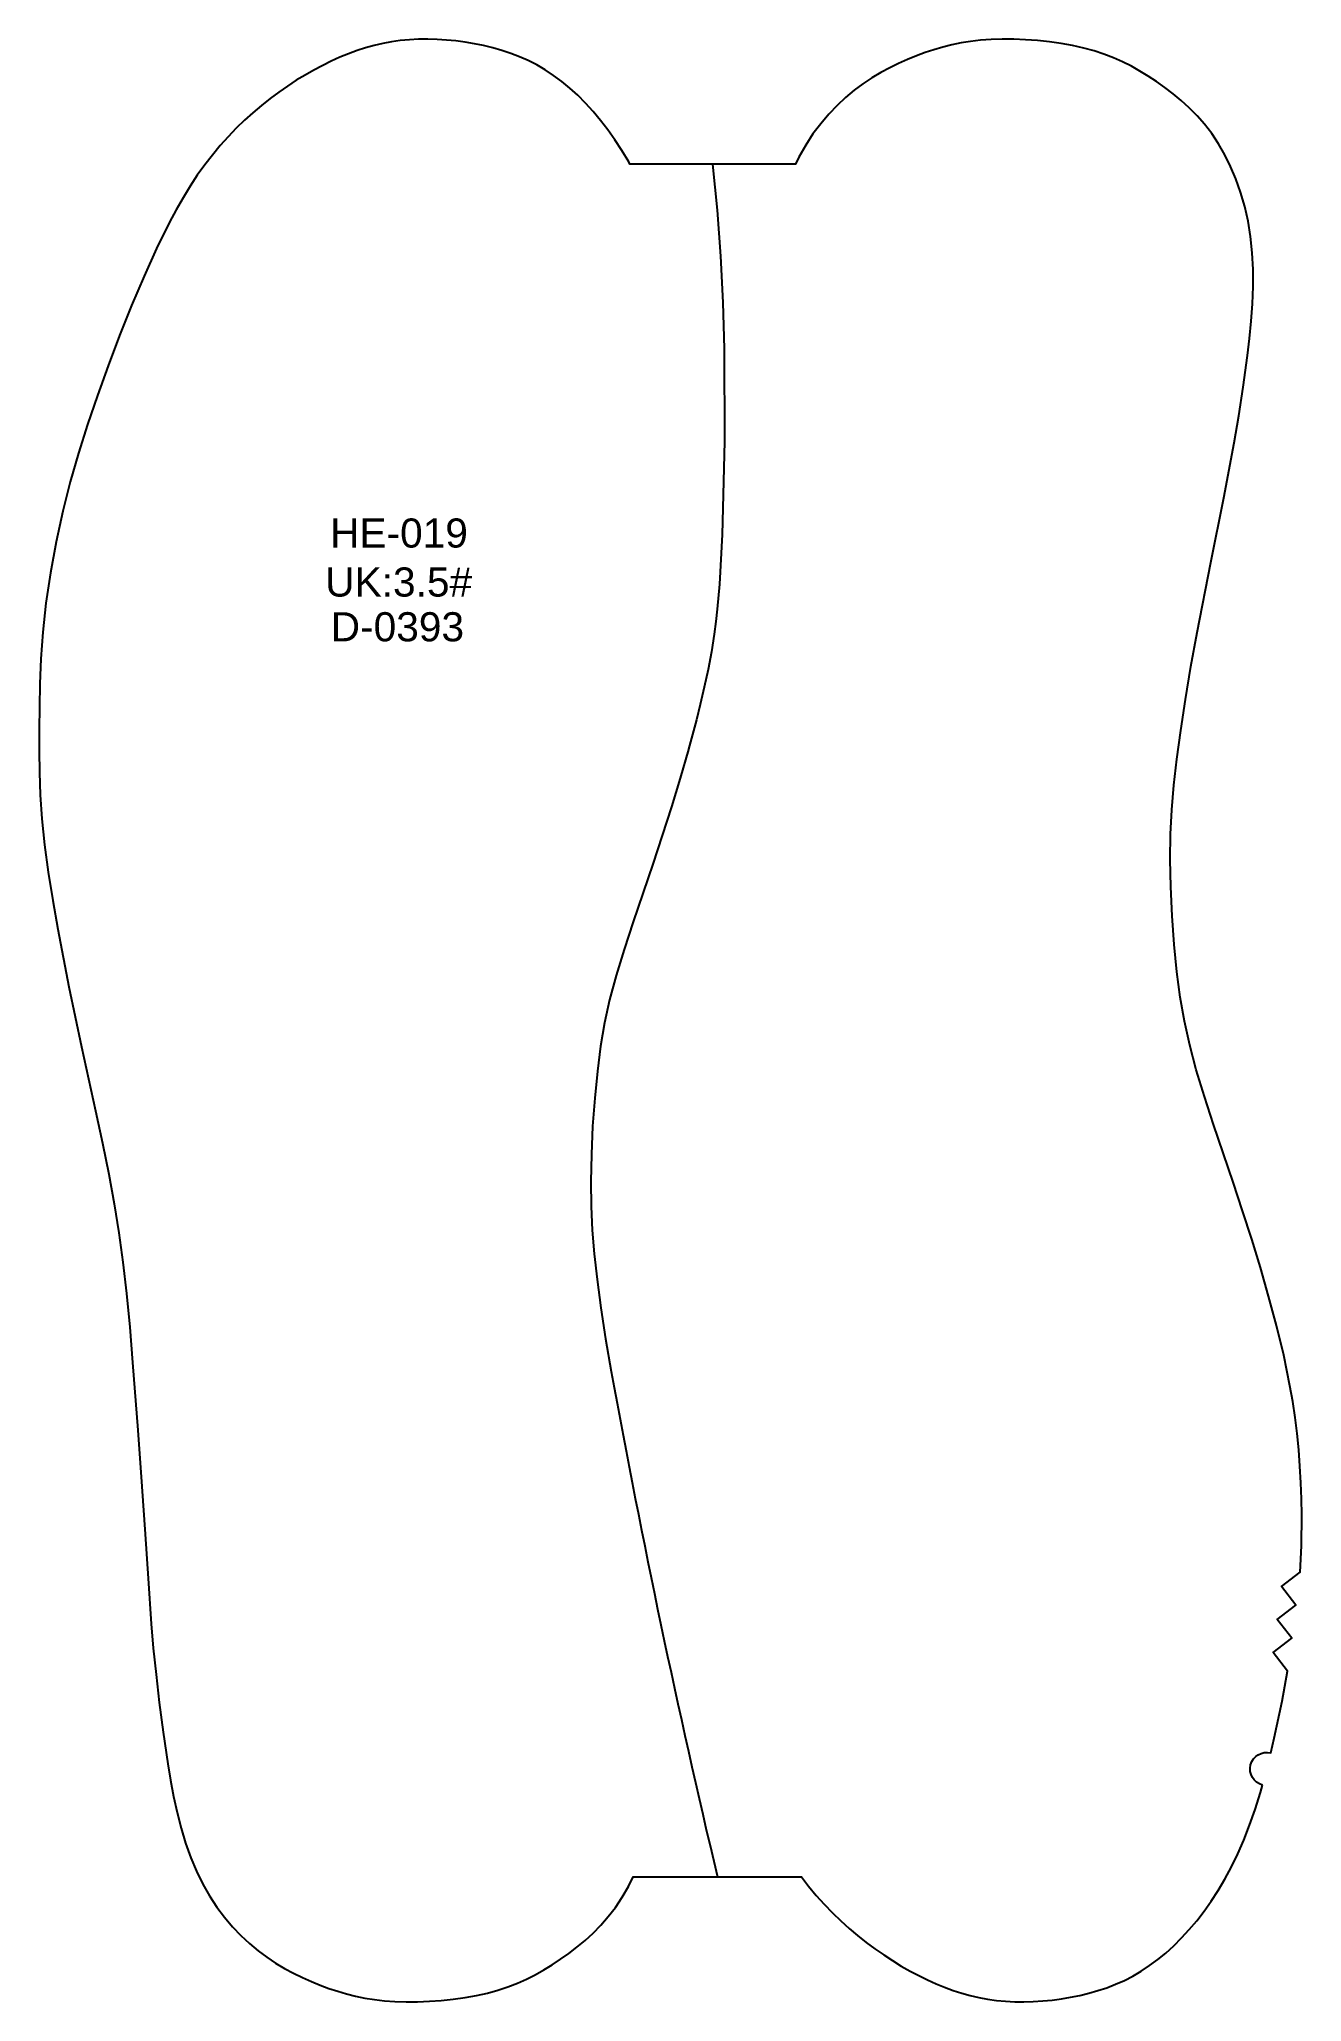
# Model space of a CAD drawing. Extents: x 0 to 4668, y 0 to 316.
# Drawn here: x 4267.3 to 4419.1, y 0 to 235.9 of the extents above; entities that cross this region are included whole.
import ezdxf

# ---------------------------------------------------------------- set-up
doc = ezdxf.new("R2010")
doc.units = 0
doc.layers.add('1', color=7, linetype='CONTINUOUS')
doc.layers.add('DEFAULT', color=7, linetype='CONTINUOUS')
doc.styles.add('ARIAL_REGULAR', font='arial.ttf')

msp = doc.modelspace()

# ---------------------------------------------------------------- texts
at = {"layer": '1', "color": 1, "style": 'ARIAL_REGULAR'}
for s, p in [('HE-019', (4302.3, 174.81)), ('UK:3.5#', (4301.72, 168.92)), ('D-0393', (4302.38, 163.54))]:
    msp.add_text(s, height=3.5, dxfattribs=at).set_placement(p)

# ---------------------------------------------------------------- linework, layer by layer
at = {"layer": 'DEFAULT', "color": 5}
msp.add_lwpolyline([(4414.42, 26.05, -0.406465), (4412.98, 28.49, -0.406465), (4415.42, 29.92), (4415.84, 31.7), (4416.77, 36.15), (4417.43, 39.75), (4415.7, 41.99), (4417.93, 43.72), (4416.2, 45.96), (4418.44, 47.69), (4416.71, 49.93), (4418.95, 51.66), (4419.1, 54.79), (4419.14, 58.52), (4419.11, 60.45), (4419.03, 62.4), (4418.92, 64.37), (4418.77, 66.34), (4418.57, 68.3), (4418.33, 70.24), (4418.05, 72.16), (4417.72, 74.04), (4417.36, 75.89), (4416.97, 77.72), (4416.1, 81.31), (4415.15, 84.82), (4414.16, 88.27), (4413.12, 91.68), (4412.03, 95.09), (4410.89, 98.53), (4408.54, 105.46), (4407.43, 108.82), (4406.46, 112.02), (4405.67, 115), (4405.03, 117.87), (4404.53, 120.76), (4404.13, 123.81), (4403.81, 127.11), (4403.56, 130.56), (4403.4, 134.01), (4403.33, 137.31), (4403.36, 140.36), (4403.5, 143.28), (4403.75, 146.23), (4404.1, 149.36), (4404.58, 152.81), (4405.15, 156.54), (4405.82, 160.5), (4406.57, 164.62), (4408.2, 173.03), (4409.76, 180.81), (4411.02, 187.41), (4411.57, 190.63), (4412.11, 194.08), (4412.63, 197.92), (4412.87, 199.94), (4413.06, 202.02), (4413.21, 204.11), (4413.28, 206.19), (4413.28, 208.25), (4413.18, 210.26), (4412.98, 212.19), (4412.68, 214.05), (4412.28, 215.83), (4411.79, 217.52), (4411.23, 219.12), (4410.59, 220.63), (4409.89, 222.04), (4409.12, 223.36), (4408.31, 224.57), (4407.45, 225.69), (4406.55, 226.72), (4405.61, 227.67), (4404.65, 228.54), (4403.68, 229.36), (4402.68, 230.11), (4401.69, 230.82), (4400.69, 231.48), (4399.68, 232.1), (4398.65, 232.67), (4397.59, 233.2), (4396.5, 233.69), (4395.36, 234.13), (4394.17, 234.52), (4392.92, 234.86), (4391.59, 235.16), (4390.21, 235.41), (4388.79, 235.61), (4387.36, 235.76), (4385.92, 235.86), (4384.5, 235.91), (4383.12, 235.92), (4381.79, 235.88), (4380.52, 235.79), (4379.32, 235.65), (4378.17, 235.47), (4377.06, 235.24), (4375.97, 234.97), (4374.91, 234.66), (4373.86, 234.31), (4372.8, 233.92), (4371.74, 233.49), (4370.67, 233.02), (4369.59, 232.5), (4368.52, 231.92), (4367.45, 231.28), (4366.38, 230.57), (4365.33, 229.78), (4364.29, 228.91), (4363.26, 227.95), (4362.26, 226.9), (4361.3, 225.76), (4360.37, 224.53), (4359.49, 223.2), (4358.67, 221.76), (4358.25, 220.92), (4338.34, 220.92), (4338.21, 221.17), (4337.4, 222.54), (4336.56, 223.82), (4335.7, 225.03), (4334.83, 226.17), (4333.93, 227.25), (4333.01, 228.25), (4332.08, 229.19), (4331.12, 230.05), (4330.15, 230.85), (4329.17, 231.58), (4328.17, 232.24), (4327.15, 232.83), (4326.12, 233.35), (4325.08, 233.82), (4324.02, 234.22), (4322.95, 234.58), (4321.87, 234.89), (4320.77, 235.15), (4319.67, 235.37), (4318.55, 235.56), (4317.43, 235.71), (4316.3, 235.82), (4315.18, 235.89), (4314.05, 235.92), (4312.94, 235.91), (4311.84, 235.85), (4310.75, 235.75), (4309.69, 235.6), (4308.64, 235.41), (4307.6, 235.17), (4306.56, 234.88), (4305.54, 234.55), (4304.51, 234.18), (4303.48, 233.75), (4302.45, 233.29), (4300.36, 232.22), (4299.3, 231.62), (4298.24, 230.98), (4297.19, 230.29), (4296.14, 229.56), (4295.09, 228.78), (4294.05, 227.96), (4293.03, 227.09), (4292.02, 226.18), (4291.02, 225.22), (4290.04, 224.2), (4289.08, 223.13), (4288.15, 222), (4287.23, 220.81), (4286.34, 219.56), (4285.47, 218.25), (4284.63, 216.87), (4283.81, 215.43), (4283, 213.93), (4281.44, 210.78), (4279.93, 207.43), (4278.44, 203.91), (4276.99, 200.3), (4275.61, 196.67), (4274.32, 193.08), (4273.13, 189.6), (4272.04, 186.17), (4271.05, 182.72), (4270.16, 179.18), (4269.37, 175.51), (4268.69, 171.79), (4268.14, 168.13), (4267.75, 164.65), (4267.51, 161.42), (4267.39, 158.44), (4267.35, 155.64), (4267.34, 152.97), (4267.33, 150.37), (4267.35, 147.77), (4267.44, 145.07), (4267.63, 142.2), (4267.96, 139.09), (4268.42, 135.79), (4268.96, 132.37), (4269.56, 128.92), (4270.89, 122), (4272.41, 114.79), (4274.11, 107.08), (4274.94, 103.22), (4275.7, 99.47), (4276.35, 95.92), (4276.91, 92.44), (4277.4, 88.9), (4277.82, 85.14), (4278.21, 81.08), (4278.56, 76.85), (4279.17, 68.7), (4279.68, 61.92), (4280.08, 56.2), (4280.41, 50.9), (4280.79, 45.45), (4281.05, 42.5), (4281.38, 39.35), (4281.77, 35.99), (4282.24, 32.4), (4282.79, 28.59), (4283.12, 26.64), (4283.49, 24.69), (4283.91, 22.77), (4284.39, 20.88), (4284.93, 19.06), (4285.54, 17.32), (4286.23, 15.69), (4286.99, 14.15), (4287.81, 12.72), (4288.69, 11.39), (4289.61, 10.15), (4290.58, 9.01), (4291.58, 7.96), (4292.6, 7.01), (4293.64, 6.14), (4294.7, 5.35), (4295.76, 4.64), (4296.84, 4), (4297.91, 3.42), (4298.98, 2.9), (4300.05, 2.43), (4301.12, 2), (4302.17, 1.61), (4303.23, 1.26), (4304.29, 0.95), (4305.37, 0.68), (4306.48, 0.45), (4307.64, 0.27), (4308.84, 0.13), (4310.1, 0.04), (4311.44, 0), (4312.82, 0.01), (4314.24, 0.06), (4315.67, 0.16), (4317.11, 0.31), (4318.53, 0.51), (4319.91, 0.76), (4321.23, 1.05), (4322.49, 1.4), (4323.68, 1.79), (4324.82, 2.23), (4325.91, 2.72), (4326.96, 3.25), (4327.99, 3.82), (4329, 4.44), (4330, 5.1), (4331, 5.81), (4331.99, 6.56), (4332.97, 7.37), (4333.93, 8.25), (4334.86, 9.2), (4335.76, 10.23), (4336.62, 11.35), (4337.44, 12.56), (4338.2, 13.87), (4338.76, 15), (4358.99, 15), (4359.83, 13.91), (4360.77, 12.79), (4361.73, 11.72), (4362.71, 10.7), (4363.7, 9.74), (4364.71, 8.82), (4365.74, 7.96), (4366.78, 7.14), (4367.82, 6.36), (4368.87, 5.63), (4369.93, 4.94), (4370.99, 4.29), (4372.04, 3.69), (4374.13, 2.63), (4375.17, 2.16), (4376.2, 1.74), (4377.22, 1.37), (4378.25, 1.04), (4379.28, 0.75), (4380.32, 0.51), (4381.37, 0.32), (4382.44, 0.17), (4383.53, 0.07), (4384.63, 0.01), (4385.74, 0), (4386.86, 0.03), (4387.99, 0.1), (4389.11, 0.21), (4390.24, 0.36), (4391.35, 0.55), (4392.46, 0.77), (4393.55, 1.03), (4394.63, 1.34), (4395.7, 1.69), (4396.76, 2.1), (4397.81, 2.56), (4398.84, 3.09), (4399.85, 3.68), (4400.85, 4.34), (4401.84, 5.07), (4402.81, 5.86), (4403.76, 6.73), (4404.7, 7.67), (4405.61, 8.67), (4406.51, 9.74), (4407.39, 10.88), (4408.25, 12.09), (4409.08, 13.38), (4409.9, 14.75), (4410.68, 16.21), (4411.44, 17.77), (4412.17, 19.44), (4412.87, 21.22), (4413.53, 23.12), (4414.16, 25.15)], format="xyb", close=True, dxfattribs=at)
at = {"layer": 'DEFAULT', "color": 96}
msp.add_lwpolyline([(4348.3, 220.92), (4348.83, 215.38), (4349.24, 209.83), (4349.52, 204.26), (4349.7, 198.7), (4349.74, 187.55), (4349.44, 176.4), (4349.11, 170.4), (4348.85, 167.4), (4348.68, 165.91), (4348.48, 164.42), (4348.15, 162.29), (4347.75, 160.16), (4347.29, 158.04), (4346.79, 155.93), (4346.35, 154.11), (4345.39, 150.56), (4345.39, 150.54), (4344.39, 147.08), (4343.34, 143.64), (4342.25, 140.2), (4341.1, 136.75), (4338.75, 129.82), (4337.65, 126.49), (4336.7, 123.35), (4335.92, 120.45), (4335.31, 117.67), (4334.83, 114.86), (4334.44, 111.88), (4334.12, 108.63), (4333.87, 105.24), (4333.72, 101.84), (4333.65, 98.6), (4333.68, 95.61), (4333.81, 92.77), (4334.05, 89.89), (4334.4, 86.81), (4334.87, 83.4), (4335.44, 79.7), (4336.11, 75.76, 0.013427), (4348.88, 15)], format="xyb", dxfattribs=at)

msp.set_redraw_order([(e.dxf.handle, doc.entitydb.next_handle()) for e in msp.query("TEXT MTEXT ATTDEF DIMENSION ARC_DIMENSION")])  # texts and dimensions are drawn at this point

doc.saveas('drawing.dxf')
